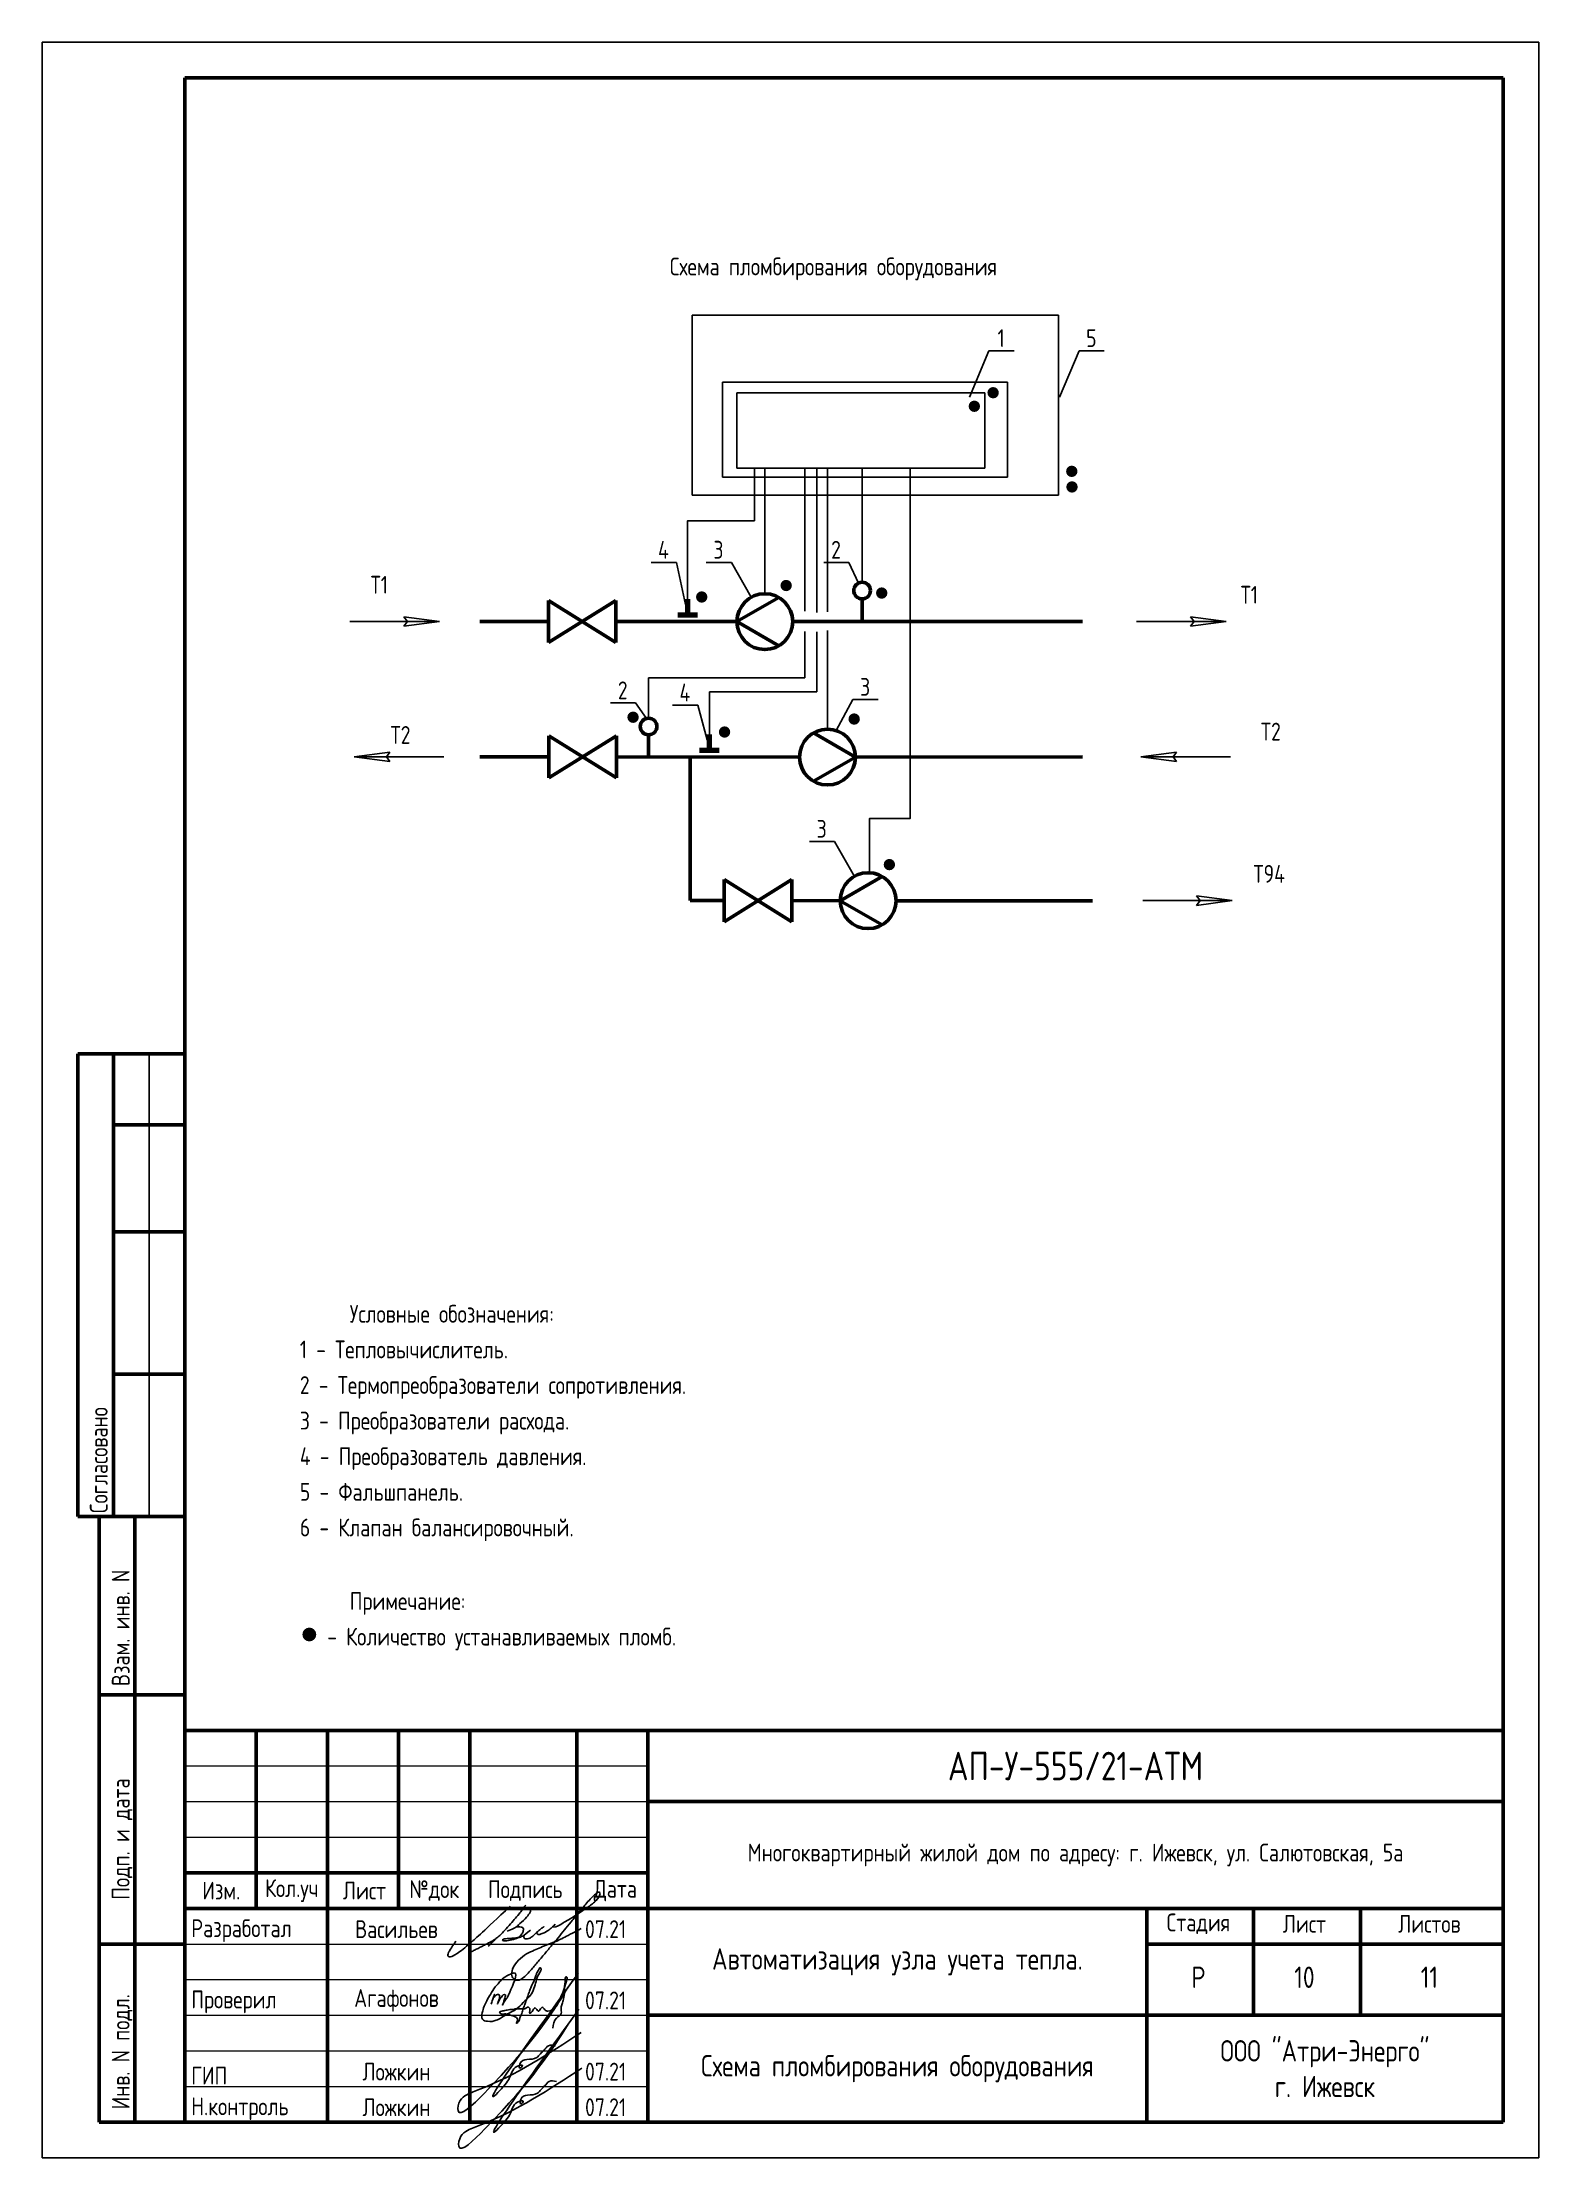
# Model space of a CAD drawing. Header units: millimetres. Extents: x -24312 to 142424, y -11214 to -5274.
# Drawn here: x 138224 to 142424, y -11214 to -5274 of the extents above; entities that cross this region are included whole.
import ezdxf
from ezdxf.enums import TextEntityAlignment as Align

# ---------------------------------------------------------------- set-up
doc = ezdxf.new("R2010")
doc.units = ezdxf.units.MM
doc.linetypes.add('K5LT_BASIC', pattern=[0])
doc.linetypes.add('K5LT_THIN', pattern=[0])
doc.layers.get('0').update_dxf_attribs({"color": 250})
doc.layers.add('0_Ном._пера__1', color=7, linetype='Continuous', lineweight=5)
doc.layers.add('0_Ном._пера__4', color=7, linetype='Continuous', lineweight=50)
doc.layers.add('LAYER0VIEW0', color=7, linetype='Continuous')
doc.styles.add('ГОСТ 2.304', font='')
doc.styles.get('ГОСТ 2.304').set_extended_font_data('GOST 2.304 type A')

msp = doc.modelspace()

# ---------------------------------------------------------------- texts
at = {"color": 7, "style": 'ГОСТ 2.304'}
msp.add_text('Схема пломбирования оборудования', height=50, dxfattribs=at).set_placement((139985.758, -5928.176))
at = {"style": 'ГОСТ 2.304'}
for s, p in [('1', (140915.494, -6104.352)), ('5', (141168.835, -6104.352)), ('4', (139967.724, -6698.674)), ('3', (140122.142, -6698.595)), ('2', (140452.084, -6698.595)), ('2', (139853.325, -7093.327)), ('3', (140533.885, -7083.527)), ('4', (140027.863, -7099.441)), ('3', (140411.929, -7482.209))]:
    msp.add_text(s, height=50, dxfattribs=at).set_placement(p, align=Align.MIDDLE_CENTER)
for s, p in [('Т1', (139145.723, -6821.911)), ('Т1', (141587.728, -6850.058)), ('Т2', (141644.588, -7234.264)), ('Т2', (139201.684, -7243.62)), ('Т94', (141623.537, -7633.672)), ('Условные обозначения:', (139087.102, -8869.082)), ('1 - Тепловычислитель.', (138947.102, -8969.082)), ('2 - Термопреобразователи сопротивления.', (138947.102, -9069.082)), ('3 - Преобразователи расхода.', (138947.102, -9169.082)), ('4 - Преобразователь давления.', (138947.102, -9269.082)), ('5 - Фальшпанель.', (138947.102, -9369.082)), ('6 - Клапан балансировочный.', (138947.102, -9469.082)), ('Примечание:', (139087.102, -9675.459)), ('   - Количество устанавливаемых пломб.', (138947.102, -9775.459))]:
    msp.add_text(s, height=50, dxfattribs=at).set_placement(p)
for s, height, p in [('АП-У-555/21-АТМ', 80, (141124.321, -10113.68)), ('Изм.', 50, (138726.75, -10463.627)), ('Кол.уч', 50, (138924.321, -10463.68)), ('Лист', 50, (139128.581, -10463.627)), ('№док', 50, (139324.59, -10463.627)), ('Подпись', 50, (139579.856, -10463.627)), ('Дата', 50, (139832.844, -10463.627)), ('Стадия', 50, (141469.291, -10556.954)), ('Лист', 50, (141766.859, -10556.954)), ('Листов', 50, (142117.565, -10556.954)), ('Р', 60, (141469.291, -10706.954)), ('10', 60, (141766.859, -10706.954)), ('11', 60, (142117.565, -10706.954))]:
    msp.add_text(s, height=height, dxfattribs=at).set_placement(p, align=Align.MIDDLE)
at = {"insert": (141124.321, -10363.68), "char_height": 50, "width": 2400, "attachment_point": 5, "line_spacing_factor": 0.9, "style": 'ГОСТ 2.304'}
msp.add_mtext('\\pxqc;{\\C0;Многоквартирный жилой дом по адресу: г. Ижевск, ул. Салютовская, 5а}', dxfattribs=at)
at = {"char_height": 50, "style": 'ГОСТ 2.304'}
for s, insert, attachment_point in [('\\A1;Разработал', (138642.432, -10608.042), 7), ('\\A1;Васильев', (139218.347, -10572.006), 5), ('\\A1;07.21', (139747.609, -10597.006), 7), ('\\A1;Проверил', (138642.432, -10808.042), 7), ('\\A1;Агафонов', (139218.347, -10772.006), 5), ('\\A1;07.21', (139747.609, -10797.006), 7), ('\\A1;ГИП', (138642.432, -11008.042), 7), ('\\A1;Ложкин', (139218.347, -10972.006), 5), ('\\A1;07.21', (139747.609, -10997.006), 7), ('\\A1;Н.контроль', (138642.432, -11108.042), 7), ('\\A1;Ложкин', (139218.347, -11072.006), 5), ('\\A1;07.21', (139747.609, -11097.006), 7)]:
    msp.add_mtext(s, dxfattribs=dict(at, insert=insert, attachment_point=attachment_point))
at = {"char_height": 60, "attachment_point": 5, "style": 'ГОСТ 2.304'}
for s, insert, width in [('\\pxsm1;Автоматизация узла учета тепла.', (140624.321, -10663.68), 1400), ('{\\C7;Схема пломбирования оборудования}', (140624.321, -10963.68), 1400), ('\\pxsm1;ООО "Атри-Энерго"\\Pг. Ижевск', (141824.321, -10963.68), 1000)]:
    msp.add_mtext(s, dxfattribs=dict(at, insert=insert, width=width))
at = {"layer": '0_Ном._пера__1', "color": 7, "linetype": 'Continuous', "lineweight": 20, "style": 'ГОСТ 2.304'}
for s, p in [('Согласовано', (138407.739, -9403.68)), ('Взам. инв. N', (138469.366, -9889.389)), ('Подп. и дата', (138469.366, -10489.389)), ('Инв. N подл.', (138469.366, -11077.993))]:
    msp.add_text(s, height=50, rotation=90, dxfattribs=at).set_placement(p)

# ---------------------------------------------------------------- blocks, each defined once
blk = doc.blocks.new('A$C4EB2491E')
at = {"ltscale": 0.3}
for points, degree in [([(361.5, 183.4), (381.3, 185), (389.7, 193.7), (434.5, 217.9), (480.1, 249.9), (509.4, 268.7), (528.9, 296), (527, 304.4), (518, 306.4), (483.9, 271.2), (458.1, 240.3), (424.4, 199.1), (403.8, 174.8), (381.3, 144.9), (364.7, 126.9), (338.2, 94), (313.1, 65.6), (291.8, 38.8), (256.2, 0.2), (235.9, -2), (219.5, 9.4), (221, 31.2), (230.9, 55.2), (258.2, 82.9), (287.4, 99), (310.2, 107.5), (332.2, 118.7), (371.4, 132), (398.9, 145.6), (441, 167.4), (461.8, 179)], 3), ([(27.1, 135.1), (9.8, 108.2), (0.4, 94), (-1.3, 80.9), (6.8, 79.5), (27.9, 87.6), (74.6, 124.3), (122.7, 168.5), (215.6, 255.7)], 3), ([(74.6, 124.3), (72.2, 108.6), (72.4, 98.1), (76.1, 96.1), (89.5, 102), (100.2, 108.1), (115.8, 115.4), (130.9, 123.4), (140.4, 128.8), (153.1, 134.6), (165.8, 143.2), (180.7, 154.9), (191.4, 166.4), (212.4, 189.3), (230.2, 210.9), (245.8, 226.5), (261.4, 248.7), (269.4, 259.9)], 3), ([(258.3, 244.4), (279.4, 253.3), (286.7, 246.5), (285.7, 236.5), (284.3, 234.1), (269.6, 212.7), (240.6, 188), (237.7, 184.6), (233.8, 180.9), (205.5, 169.7)], 3), ([(237.7, 184.6), (256.2, 184.1), (261.1, 181.2), (262.3, 174.3), (259.1, 163.6), (248.7, 149.5), (235.5, 142.7), (206.2, 136.1), (192.6, 134.9), (187.2, 140), (194.5, 142.7), (205.3, 144.1), (214.3, 144.4), (231.4, 145.4), (245.7, 147.3), (260.4, 151), (285.7, 173.4)], 3), ([(264.3, 156.1), (261.1, 142.7), (272.8, 141.2), (287.4, 146.8), (295, 153.4), (312, 169), (324, 179.9), (332.5, 185.3), (332.6, 185.6)], 3), ([(307.2, 164.5), (310.6, 157.3), (316, 157.3), (325.7, 160.2), (340.4, 167.6), (357.9, 178.5), (371.6, 193.9)], 3), ([(165.8, 143.2), (139.5, 117.4)], 1)]:
    blk.add_open_spline(points, degree=degree, dxfattribs=at)
blk = doc.blocks.new('A$C0EED4A08')
at = {"lineweight": -2}
blk.add_open_spline([(20.7, 61.2), (21.7, 64.7), (23.4, 71.3), (32.8, 94.2), (24.5, 74.4), (32, 84), (36.5, 87.6), (43.7, 84.6), (42.1, 76.2), (40, 71.5), (35.2, 58.6), (40.1, 68.6), (41.9, 72.9), (45.2, 77.8), (48.5, 81.4), (50.9, 86.6), (59.3, 86), (55.6, 79.5), (55.4, 74.5), (52.8, 68.5), (51.8, 64), (48, 55.7), (54.5, 70.4), (59.7, 74.5), (64.6, 83.8), (72.5, 102.5), (95.3, 150.3), (62.6, 134.7), (50, 127.5), (39.9, 115.2), (29.1, 103.7), (19.8, 87.5), (9.7, 71.6), (2.3, 55.7), (-2.1, 40.8), (-5.4, 21.3), (15, 16.1), (36.5, 18.9), (59.8, 37.2), (88.3, 47.9), (105.1, 69.4), (127.4, 87), (133.6, 115.2), (140.2, 136.7), (150.7, 149.9), (145.6, 155.7), (141.5, 147.9), (138.2, 143.1), (134.1, 133.3), (131, 120.9), (123.3, 108.6), (118.7, 94.1), (113.6, 81.6), (109.9, 69.5), (105.8, 57.7), (100.9, 47), (98.7, 35.8), (93.4, 26.3), (92.6, 18.9), (82.4, 8.9), (91.8, 24.9), (78.5, 31), (67.6, 34.1), (56.4, 38.1), (47.5, 34.5), (39.3, 42), (50, 43.8), (55.7, 45.7), (62.2, 46.5), (68.8, 48.5), (76.6, 47.1), (84, 50.5), (92.3, 49.4), (99.6, 50.2), (107.9, 48.5), (114.2, 56.5), (120.1, 50.1), (118.9, 44.9), (117.9, 33.5), (126.9, 45.4), (132.3, 54.2), (136.9, 47.7), (141.6, 41), (146.3, 48.9), (152, 56.8), (157.2, 46), (170.6, 40.8), (188.8, 54.4), (195.8, 75.5), (206.7, 97.8), (210.2, 112.3), (216.6, 130.9), (210.3, 131.2), (208.9, 126.4), (209.7, 121.1), (208.4, 112.7), (208, 103.5), (208.5, 90), (205.7, 76.5), (202.8, 62.8), (197.5, 51.3), (203, 35.6), (181.6, 25), (179.5, 9.6), (178.2, 0)], degree=3, knots=[0, 0, 0, 0, 14.167194, 26.890754, 35.314392, 41.71436, 48.403337, 54.150711, 59.523492, 69.993822, 76.883495, 83.397454, 89.57598, 94.081517, 100.137054, 104.648788, 110.534043, 115.493961, 121.373327, 126.797914, 133.938197, 137.532955, 146.786799, 157.755729, 165.260393, 175.818679, 226.056962, 240.336611, 262.561771, 272.876484, 287.353537, 309.903384, 328.55104, 344.088105, 361.577216, 378.236769, 391.917028, 414.769459, 443.718804, 478.129909, 503.813264, 524.041038, 561.991008, 582.758455, 598.428883, 599.36325, 603.50078, 615.547993, 623.086606, 633.715246, 654.209645, 665.828887, 679.140989, 694.626301, 703.84956, 716.745925, 729.559612, 738.298125, 747.961274, 755.137825, 764.222563, 777.339173, 788.965562, 801.29066, 810.743379, 816.064539, 824.798882, 830.543276, 836.595448, 843.748837, 851.271103, 859.282141, 867.178556, 875.723493, 881.563983, 891.725366, 896.369877, 902.244552, 908.638358, 920.616836, 927.949916, 933.945368, 939.689414, 948.004643, 954.238626, 963.410453, 972.22617, 996.743911, 1017.877019, 1041.418789, 1065.997666, 1077.036801, 1078.444202, 1082.718227, 1088.858229, 1095.371672, 1107.7691, 1116.500316, 1135.9592, 1148.681173, 1158.604198, 1173.41822, 1190.005644, 1217.589276, 1217.589276, 1217.589276, 1217.589276], dxfattribs=at)
blk = doc.blocks.new('A$C34D362C5')
at = {"ltscale": 10}
for points, knots in [([(217.5, 299.5), (168.8, 221.7), (108.8, 126), (-98.7, -78.1), (-88.4, -15.6), (-62.3, 2.2), (60.8, 46.3), (163.3, 113.7), (254.5, 173.8)], [0, 0, 0, 0, 378.961016, 466.592226, 495.418146, 520.544535, 560.396751, 886.010372, 886.010372, 886.010372, 886.010372]), ([(246.3, 339.2), (98.6, 135.3), (-65.7, -91.6), (58.6, 45.2), (62.1, 78.5), (95.3, 83.3), (79.2, 67.2), (82.6, 94), (103.8, 99.1), (127.8, 97.9), (139.8, 113.9), (151.4, 123.6), (161.9, 140.1), (175.7, 137.5), (182.9, 136.2)], [0, 0, 0, 0, 394.18074, 438.533546, 481.486652, 491.046134, 501.356163, 513.672121, 536.487376, 564.707433, 579.283425, 593.152603, 611.287332, 631.336975, 631.336975, 631.336975, 631.336975])]:
    blk.add_open_spline(points, degree=3, knots=knots, dxfattribs=at)
blk = doc.blocks.new('AUDIT_I_090723124359-533')
at = {"layer": 'LAYER0VIEW0', "color": 7, "linetype": 'K5LT_THIN'}
for p, q in [((51.38, 210.05), (63.94, 210.05)), ((59.44, 210.05), (58.94, 210.71)), ((58.94, 210.71), (63.94, 210.05)), ((63.94, 210.05), (58.94, 209.39)), ((58.94, 209.39), (59.44, 210.05))]:
    blk.add_line(p, q, dxfattribs=at)
blk = doc.blocks.new('AUDIT_I_090723124359-534')
at = {"layer": 'LAYER0VIEW0', "color": 7, "linetype": 'K5LT_THIN'}
for p, q in [((61.38, 191.06), (66.38, 191.72)), ((66.38, 190.4), (61.38, 191.06)), ((73.94, 191.06), (61.38, 191.06)), ((66.38, 191.72), (65.88, 191.06)), ((65.88, 191.06), (66.38, 190.4))]:
    blk.add_line(p, q, dxfattribs=at)

# ---------------------------------------------------------------- hatches: boundary and pattern name
h = msp.add_hatch(color=256)
edge = h.paths.add_edge_path()
edge.add_arc((140840.36, -6295.707), 16, 0, 180)
edge.add_arc((140840.36, -6295.707), 16, 180, 360)
h = msp.add_hatch(color=256)
edge = h.paths.add_edge_path()
edge.add_arc((140893.08, -6257.66), 16, 0, 180)
edge.add_arc((140893.08, -6257.66), 16, 180, 360)
h = msp.add_hatch(color=256)
edge = h.paths.add_edge_path()
edge.add_arc((141113.811, -6478.392), 16, 0, 180)
edge.add_arc((141113.811, -6478.392), 16, 180, 360)
h = msp.add_hatch(color=256)
edge = h.paths.add_edge_path()
edge.add_arc((141114.467, -6522.213), 16, 0, 180)
edge.add_arc((141114.467, -6522.213), 16, 180, 360)
h = msp.add_hatch(color=256)
edge = h.paths.add_edge_path()
edge.add_arc((140075.106, -6831.211), 16, 0, 180)
edge.add_arc((140075.106, -6831.211), 16, 180, 360)
h = msp.add_hatch(color=256)
edge = h.paths.add_edge_path()
edge.add_arc((140312.092, -6799.044), 16, 0, 180)
edge.add_arc((140312.092, -6799.044), 16, 180, 360)
h = msp.add_hatch(color=256)
edge = h.paths.add_edge_path()
edge.add_arc((140580.412, -6820.191), 16, 0, 180)
edge.add_arc((140580.412, -6820.191), 16, 180, 360)
h = msp.add_hatch(color=256)
edge = h.paths.add_edge_path()
edge.add_arc((139882.42, -7168.884), 16, 0, 180)
edge.add_arc((139882.42, -7168.884), 16, 180, 360)
h = msp.add_hatch(color=256)
edge = h.paths.add_edge_path()
edge.add_arc((140503.036, -7173.952), 16, 0, 180)
edge.add_arc((140503.036, -7173.952), 16, 180, 360)
h = msp.add_hatch(color=256)
edge = h.paths.add_edge_path()
edge.add_arc((140139.232, -7210.392), 16, 0, 180)
edge.add_arc((140139.232, -7210.392), 16, 180, 360)
h = msp.add_hatch(color=256)
edge = h.paths.add_edge_path()
edge.add_arc((140601.879, -7582.658), 16, 0, 180)
edge.add_arc((140601.879, -7582.658), 16, 180, 360)
h = msp.add_hatch(color=256)
edge = h.paths.add_edge_path()
edge.add_arc((138973.743, -9744.61), 19.481, 0, 180)
edge.add_arc((138973.743, -9744.61), 19.481, 180, 360)

# ---------------------------------------------------------------- linework, layer by layer
at = {"linetype": 'K5LT_BASIC', "lineweight": 53}
for p, q in [((138624.321, -11113.68), (138624.321, -5373.68)), ((138624.321, -5373.68), (142324.321, -5373.68)), ((142324.321, -5373.68), (142324.321, -11113.68)), ((139644.755, -6841.278), (139644.755, -6959.32)), ((139644.755, -6841.278), (139834.513, -6959.32)), ((139834.513, -6841.278), (139644.755, -6959.32)), ((139834.513, -6841.278), (139834.513, -6959.32)), ((140173.913, -6900.378), (140291.495, -6832.492)), ((140525.385, -6900.378), (140525.385, -6836.657)), ((139452.737, -6900.299), (139644.755, -6900.299)), ((139834.513, -6900.299), (140173.913, -6900.378)), ((140173.913, -6900.378), (140291.495, -6968.264)), ((140330.689, -6900.378), (141144.223, -6900.378)), ((139646.182, -7221.027), (139646.182, -7339.068)), ((139646.182, -7221.027), (139835.94, -7339.068)), ((139835.94, -7221.027), (139646.182, -7339.068)), ((139835.94, -7221.027), (139835.94, -7339.068)), ((139926.141, -7280.818), (139926.141, -7218.164)), ((140506.512, -7280.716), (140388.93, -7212.83)), ((139452.737, -7280.047), (139646.182, -7280.047)), ((139835.94, -7279.915), (140349.736, -7280.716)), ((140506.512, -7280.716), (140388.93, -7348.602)), ((140506.512, -7280.716), (141144.223, -7280.194)), ((140137.863, -7624.892), (140137.863, -7742.934)), ((140137.863, -7624.892), (140327.621, -7742.934)), ((140327.621, -7624.892), (140137.863, -7742.934)), ((140327.621, -7624.892), (140327.621, -7742.934)), ((140463.7, -7683.992), (140581.282, -7616.106)), ((140042.984, -7683.913), (140137.863, -7683.913)), ((140327.621, -7683.913), (140463.7, -7683.992)), ((140463.7, -7683.992), (140581.282, -7751.878)), ((140620.476, -7683.992), (141171.668, -7683.992)), ((138324.321, -9413.68), (138324.321, -8113.68)), ((138624.321, -8113.68), (138324.321, -8113.68)), ((138424.321, -9413.68), (138424.321, -8113.68)), ((138624.321, -8313.68), (138424.321, -8313.68)), ((138624.321, -8613.68), (138424.321, -8613.68)), ((138624.321, -9013.68), (138424.321, -9013.68)), ((138624.321, -9413.68), (138324.321, -9413.68)), ((138384.321, -11113.68), (138384.321, -9413.68)), ((138624.321, -9413.68), (138384.321, -9413.68)), ((138484.321, -11113.68), (138484.321, -9413.68)), ((138624.321, -9913.68), (138384.321, -9913.68)), ((138624.321, -10613.68), (138384.321, -10613.68)), ((138624.321, -11113.68), (138384.321, -11113.68))]:
    msp.add_line(p, q, dxfattribs=at)
for p, q in [((140252.301, -6821.99), (140252.301, -6469.902)), ((140428.124, -6872.956), (140428.124, -6469.902)), ((140428.124, -7202.328), (140428.124, -6925.177)), ((138524.321, -9413.68), (138524.321, -8113.68))]:
    msp.add_line(p, q)
at = {"ltscale": 0.3}
for p, q in [((140364.484, -6871.013), (140364.484, -6469.902)), ((140364.484, -7058.05), (140364.484, -6928.148)), ((140398.2, -7097.86), (140398.2, -6928.617)), ((139926.141, -7171.508), (139926.148, -7058.021)), ((139926.148, -7058.021), (140364.484, -7058.05)), ((140096.743, -7217.103), (140096.757, -7097.86)), ((140096.757, -7097.86), (140398.2, -7097.86))]:
    msp.add_line(p, q, dxfattribs=at)
at = {"linetype": 'Continuous'}
msp.add_lwpolyline([(138224.321, -5273.68), (142424.321, -5273.68), (142424.321, -11213.68), (138224.321, -11213.68)], close=True, dxfattribs=at)
at = {"ltscale": 0.3}
msp.add_lwpolyline([(140048.566, -6040.266), (141076.373, -6040.266), (141076.373, -6545.029), (140048.566, -6545.029)], close=True, dxfattribs=at)
for points in [[(140881.125, -6139.703), (140826.476, -6269.794)], [(140881.125, -6139.703), (140951.711, -6139.703)], [(141134.466, -6139.703), (141079.817, -6269.794)], [(141134.466, -6139.703), (141205.052, -6139.703)], [(140035.581, -6837.233), (140035.581, -6617.024), (140222.942, -6617.024), (140222.942, -6469.902)], [(140398.2, -6875.001), (140398.2, -6469.902)], [(140525.385, -6790.001), (140525.385, -6584.325), (140525.385, -6584.325), (140525.385, -6469.964)], [(140546.088, -7605.604), (140546.088, -7453.051), (140660.303, -7453.051), (140660.303, -6469.902)], [(139933.539, -6734.025), (140004.125, -6734.025)], [(140004.125, -6734.025), (140030.006, -6852.656)], [(140087.772, -6733.946), (140158.359, -6733.946)], [(140158.359, -6733.946), (140213.77, -6832.114)], [(140417.714, -6733.946), (140488.301, -6733.946)], [(140488.301, -6733.946), (140515.511, -6792.194)], [(140499.516, -7118.878), (140452.519, -7206.221)], [(140499.516, -7118.878), (140570.102, -7118.878)], [(139818.956, -7128.678), (139889.542, -7128.678)], [(139889.542, -7128.678), (139919.786, -7172.39)], [(139993.494, -7134.792), (140064.08, -7134.792)], [(140064.08, -7134.792), (140089.96, -7232.526)], [(140377.559, -7517.56), (140448.146, -7517.56)], [(140448.146, -7517.56), (140503.557, -7615.728)]]:
    msp.add_lwpolyline(points, dxfattribs=at)
at = {"ltscale": 0.3, "const_width": 15}
for points in [[(140035.581, -6837.233), (140035.581, -6881.631)], [(140007.519, -6881.631), (140063.644, -6881.631)], [(140096.743, -7217.103), (140096.743, -7261.502)], [(140068.68, -7261.502), (140124.806, -7261.502)]]:
    msp.add_lwpolyline(points, dxfattribs=at)
at = {"linetype": 'K5LT_BASIC', "lineweight": 53}
msp.add_lwpolyline([(140042.984, -7683.913), (140042.984, -7280.238)], dxfattribs=at)
for centre, radius in [((140252.301, -6900.378), 78.388), ((140525.385, -6813.329), 23.328), ((139926.141, -7194.836), 23.328), ((140428.124, -7280.716), 78.388), ((140542.088, -7683.992), 78.388)]:
    msp.add_circle(centre, radius, dxfattribs=at)
at = {"layer": '0_Ном._пера__1', "color": 7, "linetype": 'Continuous', "lineweight": 20}
for p, q in [((138624.321, -10113.68), (139924.321, -10113.68)), ((138624.321, -10213.68), (139924.321, -10213.68)), ((138624.321, -10313.68), (139924.321, -10313.68)), ((138624.321, -10613.68), (139924.321, -10613.68)), ((138624.321, -10713.68), (139924.321, -10713.68)), ((138624.321, -10813.68), (139924.321, -10813.68)), ((138624.321, -10913.68), (139924.321, -10913.68)), ((138624.321, -11013.68), (139924.321, -11013.68))]:
    msp.add_line(p, q, dxfattribs=at)
at = {"layer": '0_Ном._пера__4', "color": 7, "linetype": 'Continuous', "lineweight": 50}
for p, q in [((138624.321, -10013.68), (142324.321, -10013.68)), ((138624.321, -11113.68), (138624.321, -10013.68)), ((138824.321, -10013.68), (138824.321, -10513.68)), ((139024.321, -10013.68), (139024.321, -11113.68)), ((139224.321, -10013.68), (139224.321, -10513.68)), ((139424.321, -10013.68), (139424.321, -11113.68)), ((139724.321, -10013.68), (139724.321, -11113.68)), ((139924.321, -10013.68), (139924.321, -11113.68)), ((142324.321, -10013.68), (142324.321, -11113.68)), ((139924.321, -10213.68), (142324.321, -10213.68)), ((138624.321, -10413.68), (139924.321, -10413.68)), ((138624.321, -10513.68), (142324.321, -10513.68)), ((141324.321, -10513.68), (141324.321, -11113.68)), ((141624.321, -10513.68), (141624.321, -10813.68)), ((141924.321, -10513.68), (141924.321, -10813.68)), ((141324.321, -10613.68), (142324.321, -10613.68)), ((139924.321, -10813.68), (142324.321, -10813.68)), ((138624.321, -11113.68), (142324.321, -11113.68)), ((142324.321, -11113.68), (138624.321, -11113.68))]:
    msp.add_line(p, q, dxfattribs=at)
at = {"layer": 'LAYER0VIEW0', "color": 7, "linetype": 'K5LT_THIN'}
for p, q in [((140133.913, -6228.148), (140933.491, -6228.148)), ((140133.913, -6494.694), (140133.913, -6228.148)), ((140933.491, -6228.148), (140933.491, -6494.694)), ((140173.913, -6257.803), (140870.011, -6257.803)), ((140173.913, -6469.902), (140173.913, -6257.803)), ((140870.011, -6257.803), (140870.011, -6469.902)), ((140870.011, -6469.902), (140173.913, -6469.902)), ((140933.491, -6494.694), (140133.913, -6494.694))]:
    msp.add_line(p, q, dxfattribs=at)

# ---------------------------------------------------------------- block references
at = {"ltscale": 0.3, "xscale": 0.81, "yscale": 0.81, "zscale": 0.81}
msp.add_blockref('A$C4EB2491E', (139362.803, -10714.963), dxfattribs=at)
at = {"ltscale": 10, "xscale": 1.099999999999999, "yscale": 1.099999999999999, "zscale": 1.099999999999999}
msp.add_blockref('A$C0EED4A08', (139461.31, -10850.248), dxfattribs=at)
at = {"ltscale": 10}
for p in [(139482.045, -11035.672), (139484.195, -11135.672)]:
    msp.add_blockref('A$C34D362C5', p, dxfattribs=at)
at = {"layer": 'LAYER0VIEW0', "xscale": 20, "yscale": 20, "zscale": 20}
for name, p in [('AUDIT_I_090723124359-533', (138060.086, -11101.276)), ('AUDIT_I_090723124359-533', (140268.249, -11101.276)), ('AUDIT_I_090723124359-534', (137872.366, -11101.276)), ('AUDIT_I_090723124359-534', (140080.342, -11101.276)), ('AUDIT_I_090723124359-533', (140285.342, -11884.89))]:
    msp.add_blockref(name, p, dxfattribs=at)

msp.set_redraw_order([(e.dxf.handle, doc.entitydb.next_handle()) for e in msp.query("TEXT MTEXT ATTDEF DIMENSION ARC_DIMENSION")])  # texts and dimensions are drawn at this point

doc.saveas('drawing.dxf')
